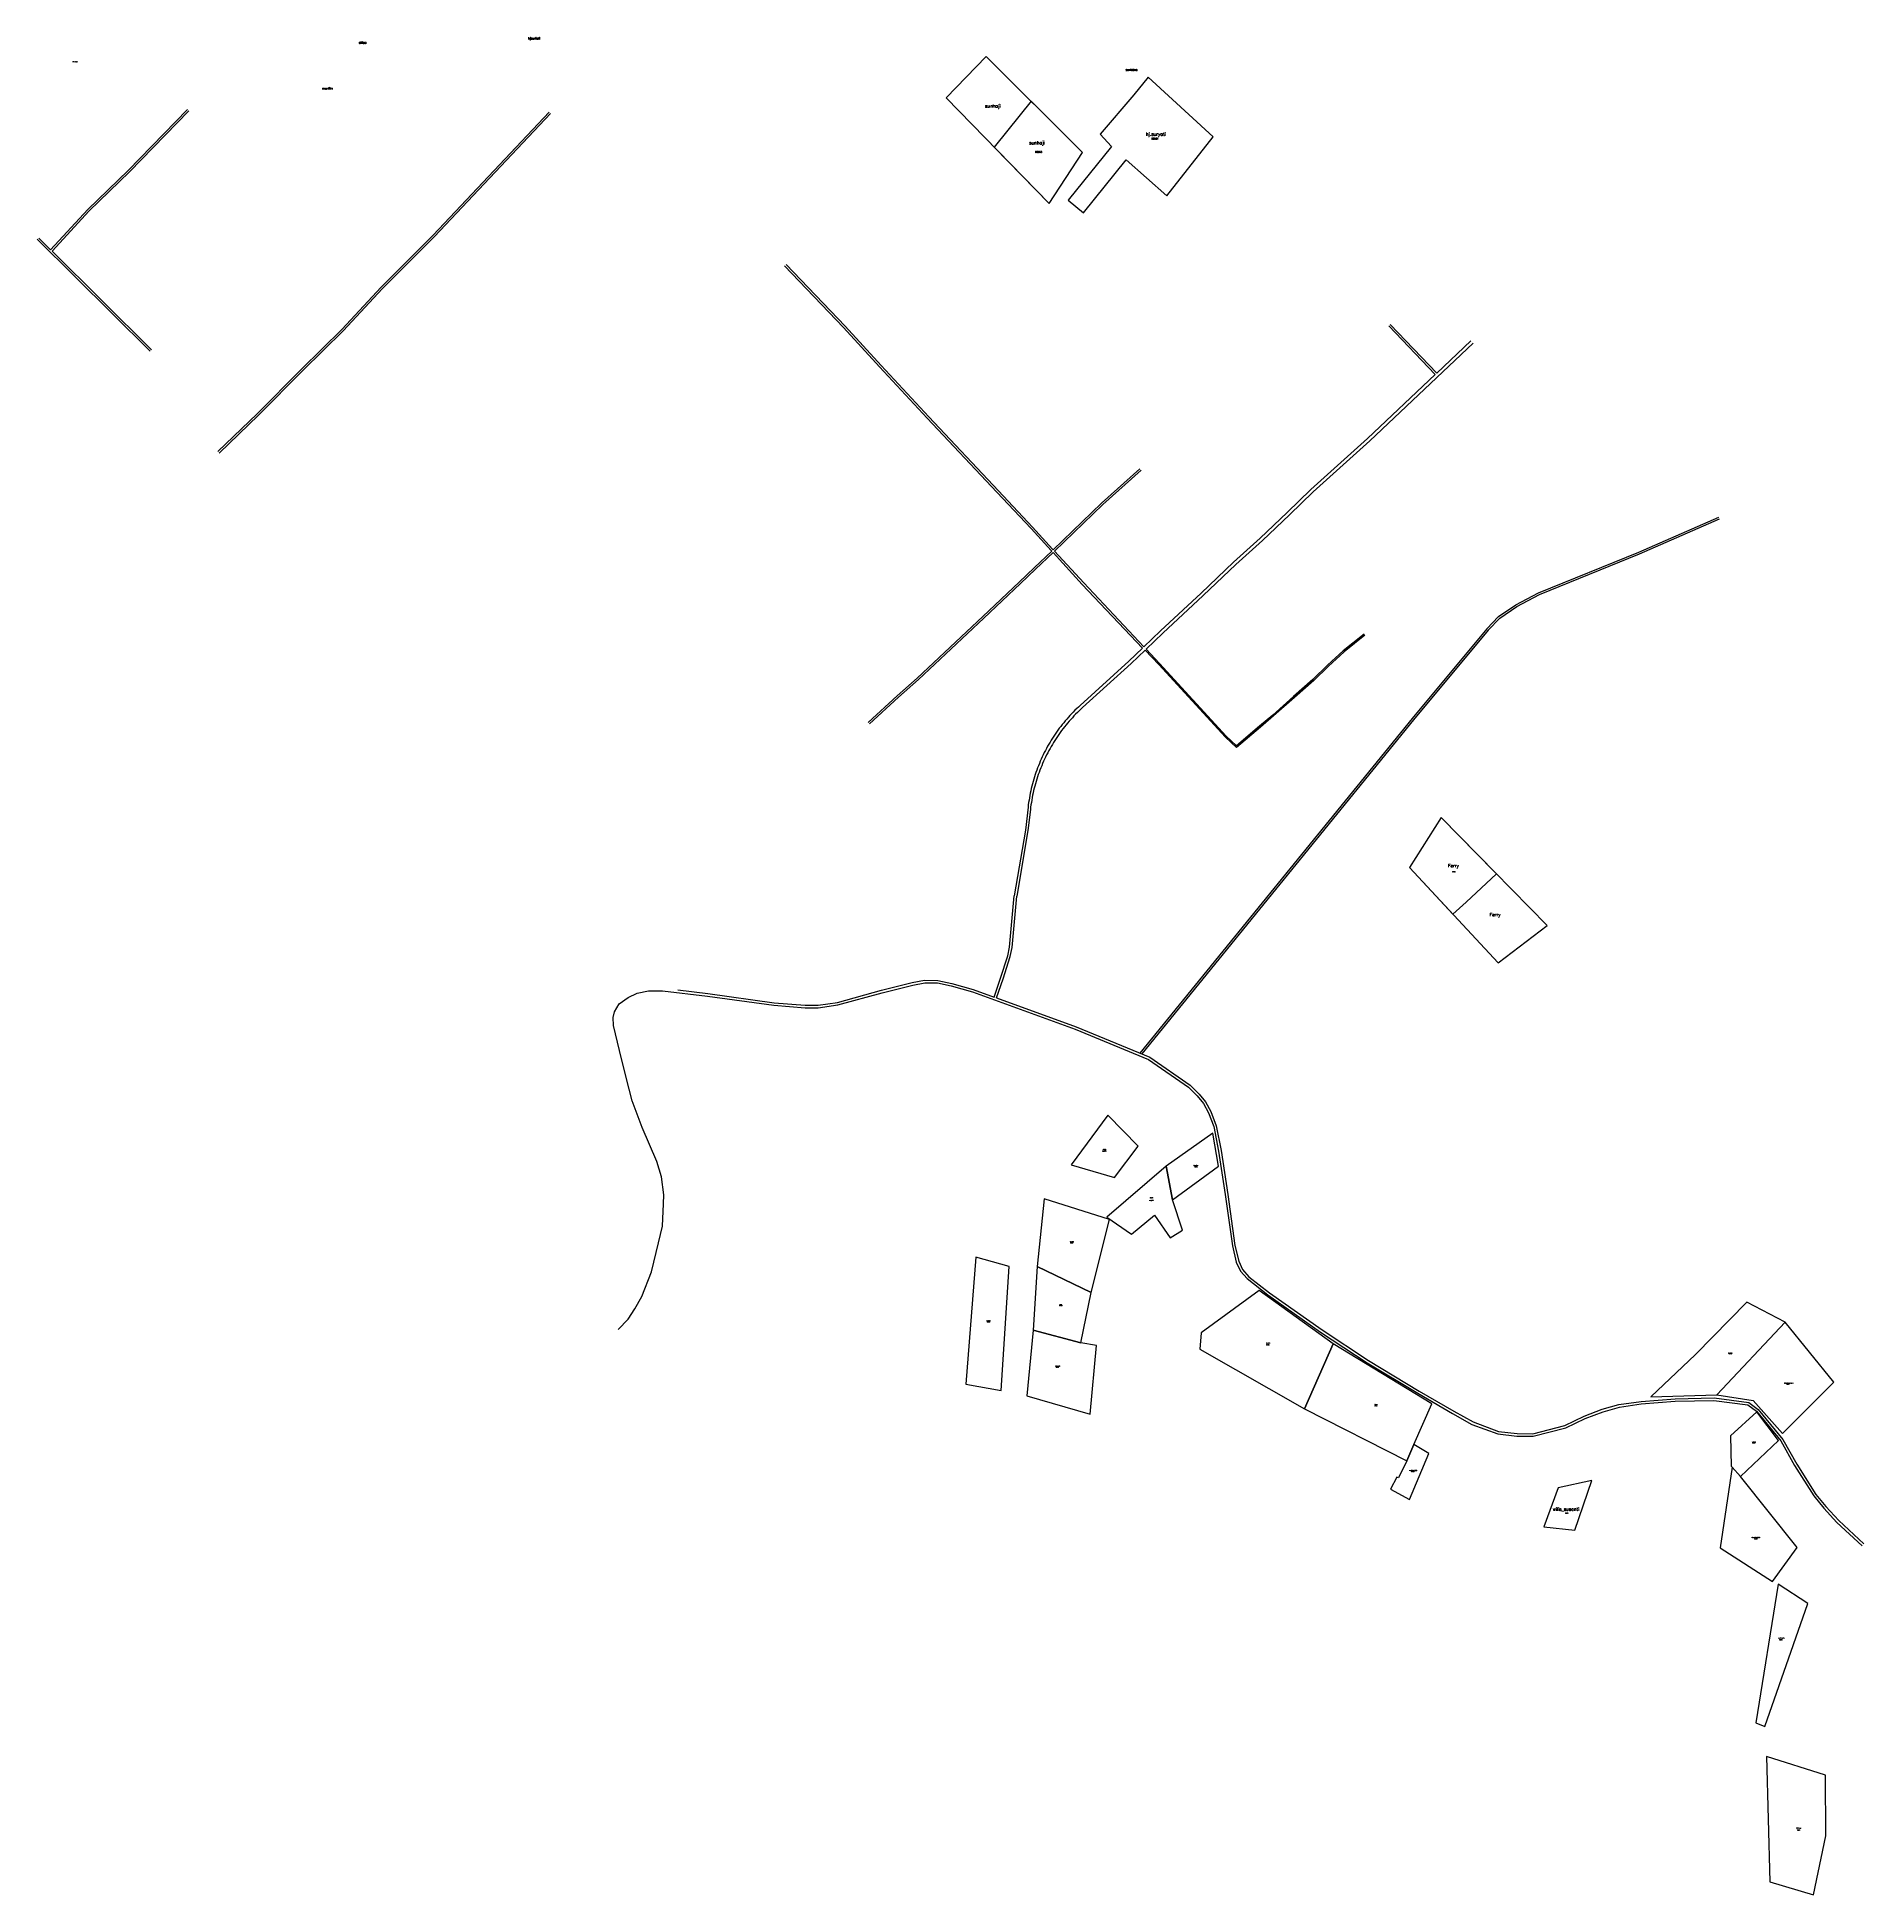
# Model space of a CAD drawing. Header units: inches. Extents: x 127618 to 131535, y 1065498 to 1071063.
# Drawn here: x 128189 to 130996, y 1065498 to 1068354 of the extents above; entities that cross this region are included whole.
import ezdxf
from ezdxf.enums import TextEntityAlignment as Align

# ---------------------------------------------------------------- set-up
doc = ezdxf.new("R2010")
doc.units = ezdxf.units.IN
for name, color, linetype in [('020100', 7, 'Continuous'), ('040100', 20, 'Continuous'), ('080201', 7, 'Continuous'), ('lb_lai', 7, 'Continuous'), ('tn_lai', 7, 'Continuous')]:
    doc.layers.add(name, color=color, linetype=linetype)
doc.styles.add('romans', font='romans.shx')

msp = doc.modelspace()

# ---------------------------------------------------------------- linework, layer by layer
at = {"layer": '020100'}
for points in [[(129874.2, 1068265), (129822.6, 1068204.9), (129840.1, 1068185.6), (129773.3, 1068103), (129797.1, 1068083.9), (129862.5, 1068165), (129925.1, 1068109.9), (129996.4, 1068200.6), (129896.5, 1068292.5), (129874.2, 1068265)], [(129716.3, 1068255.2), (129680.5, 1068210.8), (129659.4, 1068184.7), (129744, 1068098), (129795.5, 1068176.5), (129716.3, 1068255.2)], [(130346.6, 1067154.1), (130298.1, 1067077.3), (130364.8, 1067005.2), (130384.9, 1067023.8), (130431.9, 1067067.3), (130346.6, 1067154.1)], [(129881, 1066648.9), (129834.3, 1066696.3), (129778.1, 1066619.9), (129844.3, 1066600.3), (129881, 1066648.9)], [(129923.7, 1066617.9), (129933.9, 1066566), (130004.4, 1066617.7), (129995.6, 1066668.8), (129923.7, 1066617.9)], [(129923.7, 1066617.9), (129832.5, 1066539.6), (129870.8, 1066513.6), (129906.1, 1066542.4), (129930.2, 1066507.8), (129948.8, 1066519.5), (129933.9, 1066566), (129923.7, 1066617.9)], [(129808.8, 1066423.6), (129836.9, 1066535.7), (129736.3, 1066567.9), (129725.6, 1066463.8), (129808.8, 1066423.6)], [(129682.8, 1066463.7), (129631.5, 1066478.2), (129615.8, 1066282.8), (129670.4, 1066273.1), (129682.8, 1066463.7)], [(129792.6, 1066346.1), (129808.8, 1066423.6), (129725.6, 1066463.8), (129719.5, 1066365.9), (129792.6, 1066346.1)], [(130180.4, 1066344.8), (130066.7, 1066426.6), (129977.7, 1066361.4), (129975.9, 1066336.6), (130136.5, 1066244.7), (130180.4, 1066344.8)], [(130875.4, 1066378.1), (130816.3, 1066409), (130737.4, 1066328.4), (130668.7, 1066263.4), (130770.2, 1066266.4), (130875.4, 1066378.1)], [(130770.2, 1066266.4), (130826, 1066257.7), (130871.5, 1066207.1), (130950.2, 1066286), (130875.4, 1066378.1), (130770.2, 1066266.4)], [(129792.6, 1066346.1), (129719.5, 1066365.9), (129709.6, 1066264.7), (129807, 1066236.7), (129817.1, 1066342.2), (129792.6, 1066346.1)], [(130304.7, 1066190), (130332.5, 1066252.5), (130180.4, 1066344.8), (130136.5, 1066244.7), (130293.7, 1066164.7), (130304.7, 1066190)], [(130806.6, 1066140.9), (130865.1, 1066196.3), (130831.6, 1066240.1), (130791.3, 1066203.2), (130792.4, 1066156.4), (130794, 1066155.2), (130806.6, 1066140.9)], [(130293.7, 1066164.7), (130281, 1066138.7), (130278.4, 1066139.6), (130268.5, 1066121.2), (130297.7, 1066105.3), (130327.8, 1066176.3), (130304.7, 1066190), (130293.7, 1066164.7)], [(130806.6, 1066140.9), (130794, 1066155.2), (130775.4, 1066031.1), (130855.8, 1065979.1), (130893.9, 1066031.4), (130806.6, 1066140.9)], [(130578.2, 1066134.4), (130526.3, 1066123.4), (130504.3, 1066063.4), (130551.9, 1066058.4), (130578.2, 1066134.4)], [(130910.1, 1065945.4), (130864.4, 1065975.1), (130830.2, 1065761.9), (130844.2, 1065756.5), (130910.1, 1065945.4)], [(130937.7, 1065588.1), (130937.2, 1065681.6), (130846.8, 1065710.1), (130851.6, 1065517.7), (130918.8, 1065497.5), (130937.7, 1065588.1)]]:
    msp.add_lwpolyline(points, dxfattribs=at)
at = {"layer": '040100'}
for points in [[(128209.3, 1068026.9), (128266.5, 1068089), (128328.3, 1068148.9), (128419.4, 1068242.5)], [(128211.4, 1068024.8), (128268.6, 1068086.9), (128330.5, 1068146.8), (128421.6, 1068240.4)], [(128797.2, 1068049.5), (128975.5, 1068238.6)], [(128799.4, 1068047.4), (128977.7, 1068236.6)], [(128188.6, 1068043.2), (128362.2, 1067871.1)], [(128191.1, 1068044.9), (128209.3, 1068026.9)], [(128466.3, 1067716.6), (128526.8, 1067774.6), (128594.8, 1067843.3), (128657.5, 1067904.7), (128716.7, 1067969), (128797.2, 1068049.5)], [(128468.4, 1067714.4), (128528.9, 1067772.4), (128596.9, 1067841.2), (128659.6, 1067902.6), (128718.8, 1067966.9), (128799.3, 1068047.4)], [(128211.4, 1068024.8), (128364.3, 1067873.2)], [(129663.8, 1067654.1), (129556.7, 1067768), (129483.5, 1067846.8), (129428.2, 1067907.6), (129337.5, 1068002.3)], [(129666, 1067656.1), (129558.9, 1067770), (129485.7, 1067848.8), (129430.4, 1067909.7), (129339.6, 1068004.4)], [(130337.6, 1067835), (130266.1, 1067909.9)], [(130339.8, 1067837.1), (130268.3, 1067912)], [(130339.8, 1067837.1), (130392.3, 1067886.8)], [(130236.9, 1067732.9), (130395.8, 1067883.2)], [(130233.5, 1067736.6), (130337.6, 1067835)], [(130146.4, 1067658.2), (130233.5, 1067736.6)], [(130149.9, 1067654.6), (130236.9, 1067732.9)], [(129750.3, 1067565.8), (129824.7, 1067637.3), (129883.6, 1067690.1)], [(129752.3, 1067563.6), (129826.7, 1067635.1), (129885.6, 1067687.8)], [(129750.3, 1067565.8), (129749.4, 1067566.7), (129718.6, 1067600.3), (129666, 1067656.1)], [(129889.6, 1067416.4), (129915.3, 1067441), (129977.5, 1067499.1), (130027.5, 1067546.6), (130068.4, 1067583.7), (130110, 1067623.2), (130146.4, 1067658.2)], [(129748.1, 1067563.7), (129747.2, 1067564.7), (129716.4, 1067598.3), (129663.8, 1067654.1)], [(129893, 1067412.8), (129918.7, 1067437.3), (129980.9, 1067495.5), (130030.9, 1067542.9), (130071.8, 1067580), (130113.4, 1067619.5), (130149.9, 1067654.6)], [(130416.9, 1067444.2), (130435, 1067463), (130461.4, 1067480.9), (130496.4, 1067499.6), (130650.4, 1067562.1), (130773.4, 1067615.9)], [(130419.1, 1067442.2), (130437, 1067460.7), (130463, 1067478.3), (130497.6, 1067496.9), (130651.5, 1067559.3), (130774.6, 1067613.1)], [(129748.1, 1067563.7), (129721, 1067538), (129697.9, 1067515.7), (129641.9, 1067462.9), (129541, 1067368.2), (129510.5, 1067341.1), (129465.7, 1067300.3)], [(129750.2, 1067561.5), (129723.1, 1067535.8), (129700, 1067513.6), (129643.9, 1067460.7), (129543, 1067366), (129512.5, 1067338.9), (129467.7, 1067298.1)], [(129887.4, 1067414.4), (129795, 1067512.5), (129750.2, 1067561.5)], [(129889.6, 1067416.4), (129797.2, 1067514.6), (129752.3, 1067563.6)], [(130416.9, 1067444.2), (130301.9, 1067306.1), (129883.7, 1066791.6)], [(130419.1, 1067442.2), (130304.2, 1067304.2), (129886.6, 1066790.4)], [(130229.3, 1067434.4), (130197.4, 1067408.6), (130173.5, 1067386.7), (130150.8, 1067364.9), (130121.2, 1067338.4), (130089.1, 1067310.1), (130068.8, 1067292.8), (130032.1, 1067261.4), (130014.9, 1067277.7), (129912.5, 1067389.2), (129891.6, 1067411.4)], [(130228.1, 1067435.9), (130196.1, 1067410.2), (130172.1, 1067388.1), (130149.4, 1067366.4), (130119.8, 1067339.8), (130087.8, 1067311.6), (130067.5, 1067294.3), (130032.2, 1067264.1), (130016.3, 1067279.1), (129913.9, 1067390.6), (129893, 1067412.8)], [(129887.4, 1067414.4), (129866.6, 1067394.5), (129791.7, 1067326.4), (129789, 1067323.9), (129786.4, 1067321.4), (129783.7, 1067318.8), (129781.2, 1067316.2), (129778.6, 1067313.6), (129776.1, 1067310.9), (129773.6, 1067308.2), (129771.2, 1067305.4), (129768.8, 1067302.7), (129766.5, 1067299.8), (129764.2, 1067297), (129761.9, 1067294.1), (129759.7, 1067291.2), (129757.5, 1067288.2), (129755.4, 1067285.2), (129753.3, 1067282.2), (129751.3, 1067279.2), (129749.3, 1067276.1), (129747.3, 1067273), (129745.4, 1067269.9), (129743.6, 1067266.7), (129741.7, 1067263.5), (129740, 1067260.3), (129738.3, 1067257.1), (129736.6, 1067253.8), (129735, 1067250.5), (129733.4, 1067247.2), (129731.9, 1067243.9), (129730.4, 1067240.5), (129729, 1067237.1), (129727.6, 1067233.7), (129726.3, 1067230.3), (129725, 1067226.9), (129723.8, 1067223.4), (129722.6, 1067219.9), (129721.4, 1067216.4), (129720.4, 1067212.9), (129719.4, 1067209.4), (129718.4, 1067205.9), (129717.5, 1067202.3), (129716.6, 1067198.8), (129715.8, 1067195.2), (129715, 1067191.6), (129714.3, 1067188), (129713.7, 1067184.4), (129713.1, 1067180.8), (129712.5, 1067177.2), (129712, 1067173.5), (129711.6, 1067169.9), (129707.5, 1067134.4), (129690.4, 1067033.5)], [(129891.6, 1067411.4), (129870, 1067390.8), (129795.3, 1067323), (129792.7, 1067320.5), (129790, 1067317.9), (129787.4, 1067315.4), (129784.8, 1067312.8), (129782.2, 1067310.1), (129779.7, 1067307.5), (129777.3, 1067304.7), (129774.9, 1067302), (129772.5, 1067299.2), (129770.1, 1067296.4), (129767.8, 1067293.5), (129765.6, 1067290.6), (129763.3, 1067287.7), (129761.2, 1067284.8), (129759, 1067281.8), (129757, 1067278.8), (129754.9, 1067275.7), (129752.9, 1067272.6), (129751, 1067269.5), (129749.1, 1067266.4), (129747.2, 1067263.2), (129745.4, 1067260.1), (129743.6, 1067256.8), (129741.9, 1067253.6), (129740.2, 1067250.3), (129738.6, 1067247), (129737, 1067243.7), (129735.5, 1067240.4), (129734, 1067237), (129732.6, 1067233.7), (129731.2, 1067230.3), (129729.9, 1067226.8), (129728.6, 1067223.4), (129727.4, 1067220), (129726.2, 1067216.5), (129725.1, 1067213), (129724, 1067209.5), (129723, 1067206), (129722, 1067202.4), (129721.1, 1067198.9), (129720.2, 1067195.3), (129719.4, 1067191.7), (129718.7, 1067188.1), (129717.9, 1067184.5), (129717.3, 1067180.9), (129716.7, 1067177.3), (129716.1, 1067173.7), (129715.6, 1067170.1), (129715.2, 1067166.4), (129711.5, 1067133.9), (129694.3, 1067033)], [(129659.3, 1066878), (129669.4, 1066907.2), (129680.5, 1066941.5), (129683.1, 1066954.7), (129690.4, 1067033.5)], [(129663.1, 1066876.6), (129673.2, 1066905.9), (129684.3, 1066940.5), (129687, 1066954.2), (129694.3, 1067033)], [(129081.5, 1066366.8), (129096.8, 1066382.8), (129107.1, 1066398.4), (129118.1, 1066417.5), (129132.8, 1066455.2), (129143.5, 1066499.8), (129149.6, 1066525.8), (129151.1, 1066560.1), (129152, 1066573.7), (129148.2, 1066601.3), (129141, 1066625.1), (129118.3, 1066677.2), (129103.2, 1066718.2), (129094.1, 1066754.4), (129083.8, 1066796), (129074.4, 1066834.1), (129073.7, 1066846.3), (129076.2, 1066855.1), (129083.2, 1066867.4), (129096.9, 1066877.1), (129110.7, 1066884.1), (129128, 1066887.3), (129150, 1066887.7), (129218.7, 1066879.5), (129320.8, 1066865.3), (129368.8, 1066861.4), (129389.1, 1066861.4), (129419.5, 1066865.9), (129487.3, 1066884.5), (129534.5, 1066896.3), (129553, 1066899.8), (129572.6, 1066899.6), (129593.5, 1066895.1), (129626.1, 1066885.8)], [(129173.5, 1066888.9), (129219.3, 1066883.5), (129321.2, 1066869.2), (129368.9, 1066865.4), (129388.8, 1066865.4), (129418.6, 1066869.8), (129486.3, 1066888.3), (129533.7, 1066900.2), (129552.7, 1066903.8), (129573, 1066903.6), (129594.5, 1066899), (129627.3, 1066889.6)], [(129626.1, 1066885.8), (129784, 1066828.3), (129896.9, 1066781.8), (129958.1, 1066739.6), (129971.4, 1066725.9), (129981.1, 1066714.3), (129989.1, 1066700.1), (129997, 1066678.7), (130004.6, 1066641.1), (130014.6, 1066574.1), (130025.7, 1066495.3), (130031.6, 1066470.5), (130038, 1066456.6), (130048.3, 1066445.1), (130080.4, 1066420.1), (130161.3, 1066362.9), (130232.9, 1066315.5), (130310.7, 1066268.7), (130363.9, 1066237.7), (130394, 1066220.9), (130433.5, 1066206.3), (130463.1, 1066202.9), (130488, 1066202.6), (130538.1, 1066215.5), (130568.2, 1066229.9), (130595.4, 1066240.4), (130620.6, 1066247.6), (130654.3, 1066252.3), (130706.5, 1066256.4), (130765.9, 1066257.8), (130818.1, 1066250.7), (130831.4, 1066241), (130868.5, 1066195.5), (130889.9, 1066157.8), (130919.4, 1066110.8), (130934.9, 1066091.9), (130954.9, 1066070.1), (130993.6, 1066034)], [(129627.3, 1066889.6), (129659.3, 1066878)], [(129663.1, 1066876.6), (129785.5, 1066832), (129898.8, 1066785.4), (129960.6, 1066742.7), (129974.4, 1066728.5), (129984.4, 1066716.6), (129992.7, 1066701.8), (130000.8, 1066679.8), (130008.6, 1066641.8), (130018.6, 1066574.6), (130029.6, 1066496), (130035.4, 1066471.8), (130041.4, 1066458.8), (130051.1, 1066448), (130082.8, 1066423.3), (130163.6, 1066366.2), (130235.1, 1066318.9), (130312.7, 1066272.1), (130365.9, 1066241.2), (130395.7, 1066224.6), (130434.5, 1066210.2), (130463.4, 1066206.9), (130487.5, 1066206.6), (130536.8, 1066219.3), (130566.6, 1066233.6), (130594.2, 1066244.2), (130619.8, 1066251.5), (130653.9, 1066256.3), (130706.3, 1066260.4), (130766.1, 1066261.8), (130819.6, 1066254.5), (130834.1, 1066243.9), (130871.9, 1066197.7), (130893.4, 1066159.9), (130922.6, 1066113.2), (130937.9, 1066094.6), (130957.8, 1066072.9), (130996.3, 1066037)]]:
    msp.add_lwpolyline(points, dxfattribs=at)
at = {"layer": 'lb_lai'}
for points in [[(129795.5, 1068176.5), (129647, 1068324), (129585.6, 1068260.4), (129744, 1068098), (129795.5, 1068176.5)], [(130509.7, 1066988.2), (130346.6, 1067154.1), (130298.1, 1067077.3), (130434.2, 1066930.3), (130509.7, 1066988.2)]]:
    msp.add_lwpolyline(points, dxfattribs=at)

# ---------------------------------------------------------------- texts
at = {"style": 'romans'}
for s, height, p in [('ellisa', 3.5, (128688.8, 1068343.8)), ('hjsuriati', 3.5, (128952.3, 1068350.2)), ('marifin', 3.5, (128634.7, 1068273.3)), ('hj.suryati', 5, (129908, 1068202.2)), ('sunhaji', 5, (129725.3, 1068189)), ('Ferry', 5, (130365.5, 1067077.4)), ('SULASTRI', 1, (129828.9, 1066640.4)), ('SUHARTINI', 1, (129969.6, 1066618.2)), ('M. SURIP', 1, (129901.3, 1066564.8)), ('SUYITNO', 1, (129779.1, 1066501.1)), ('LILIN', 1, (129761.7, 1066404.6)), ('RINASARI', 1, (129650.9, 1066379.7)), ('SUHARTI', 1, (130080.5, 1066345.3)), ('RINASARI', 1, (130791.2, 1066330.1)), ('KARIYANTO', 1, (129757.1, 1066310.1)), ('DINDA SINTA MELANI', 1, (130880.9, 1066283.7)), ('SAMIN', 1, (130246.5, 1066250.8)), ('WISONO', 1, (130827.2, 1066193.1)), ('M. FATHUR SIDIQ', 1, (130303.6, 1066149.4)), ('wilis_susanti', 5, (130538.6, 1066088)), ('IBNU ARIF WIBOWO', 1, (130830.4, 1066046.3)), ('M. FATHUROJI', 1, (130869.7, 1065891.9)), ('RIRIPAMUJI', 1, (130896.2, 1065599.5))]:
    msp.add_text(s, height=height, dxfattribs=at).set_placement(p, align=Align.CENTER)
at = {"layer": '080201', "style": 'romans'}
for s, height, p in [('00564', 2.5, (129906.7, 1068196.6)), ('00563', 2.5, (129728, 1068176.2)), ('00552', 1, (130366.1, 1067070.2)), ('00490', 1, (129829, 1066642.9)), ('00492', 1, (129969.9, 1066616.3)), ('00491', 1, (129901.5, 1066568.8)), ('00487', 1, (129779.1, 1066499.4)), ('00488', 1, (129762, 1066403.3)), ('00486', 1, (129650.7, 1066377.9)), ('00493', 1, (130080.2, 1066342.8)), ('00496', 1, (130791, 1066329.1)), ('00489', 1, (129756.7, 1066308.4)), ('00497', 1, (130880.1, 1066282.2)), ('00494', 1, (130246.5, 1066249)), ('00498', 1, (130827.1, 1066191.8)), ('00495', 1, (130303, 1066148.1)), ('00554', 1, (130539.8, 1066083.8)), ('00499', 1, (130830.3, 1066044.3)), ('00500', 1, (130868.9, 1065889.2)), ('00501', 1, (130896.1, 1065596.6))]:
    msp.add_text(s, height=height, dxfattribs=at).set_placement(p, align=Align.CENTER)
at = {"layer": 'tn_lai', "style": 'romans'}
for s, height, p in [('KOMARUDIN', 1, (128246.8, 1068315.6)), ('SUARSONO', 2.5, (129870.8, 1068301.9)), ('sunhaji', 5, (129657.5, 1068245.5)), ('Ferry', 5, (130429.5, 1067002.1))]:
    msp.add_text(s, height=height, dxfattribs=at).set_placement(p, align=Align.CENTER)

doc.saveas('drawing.dxf')
